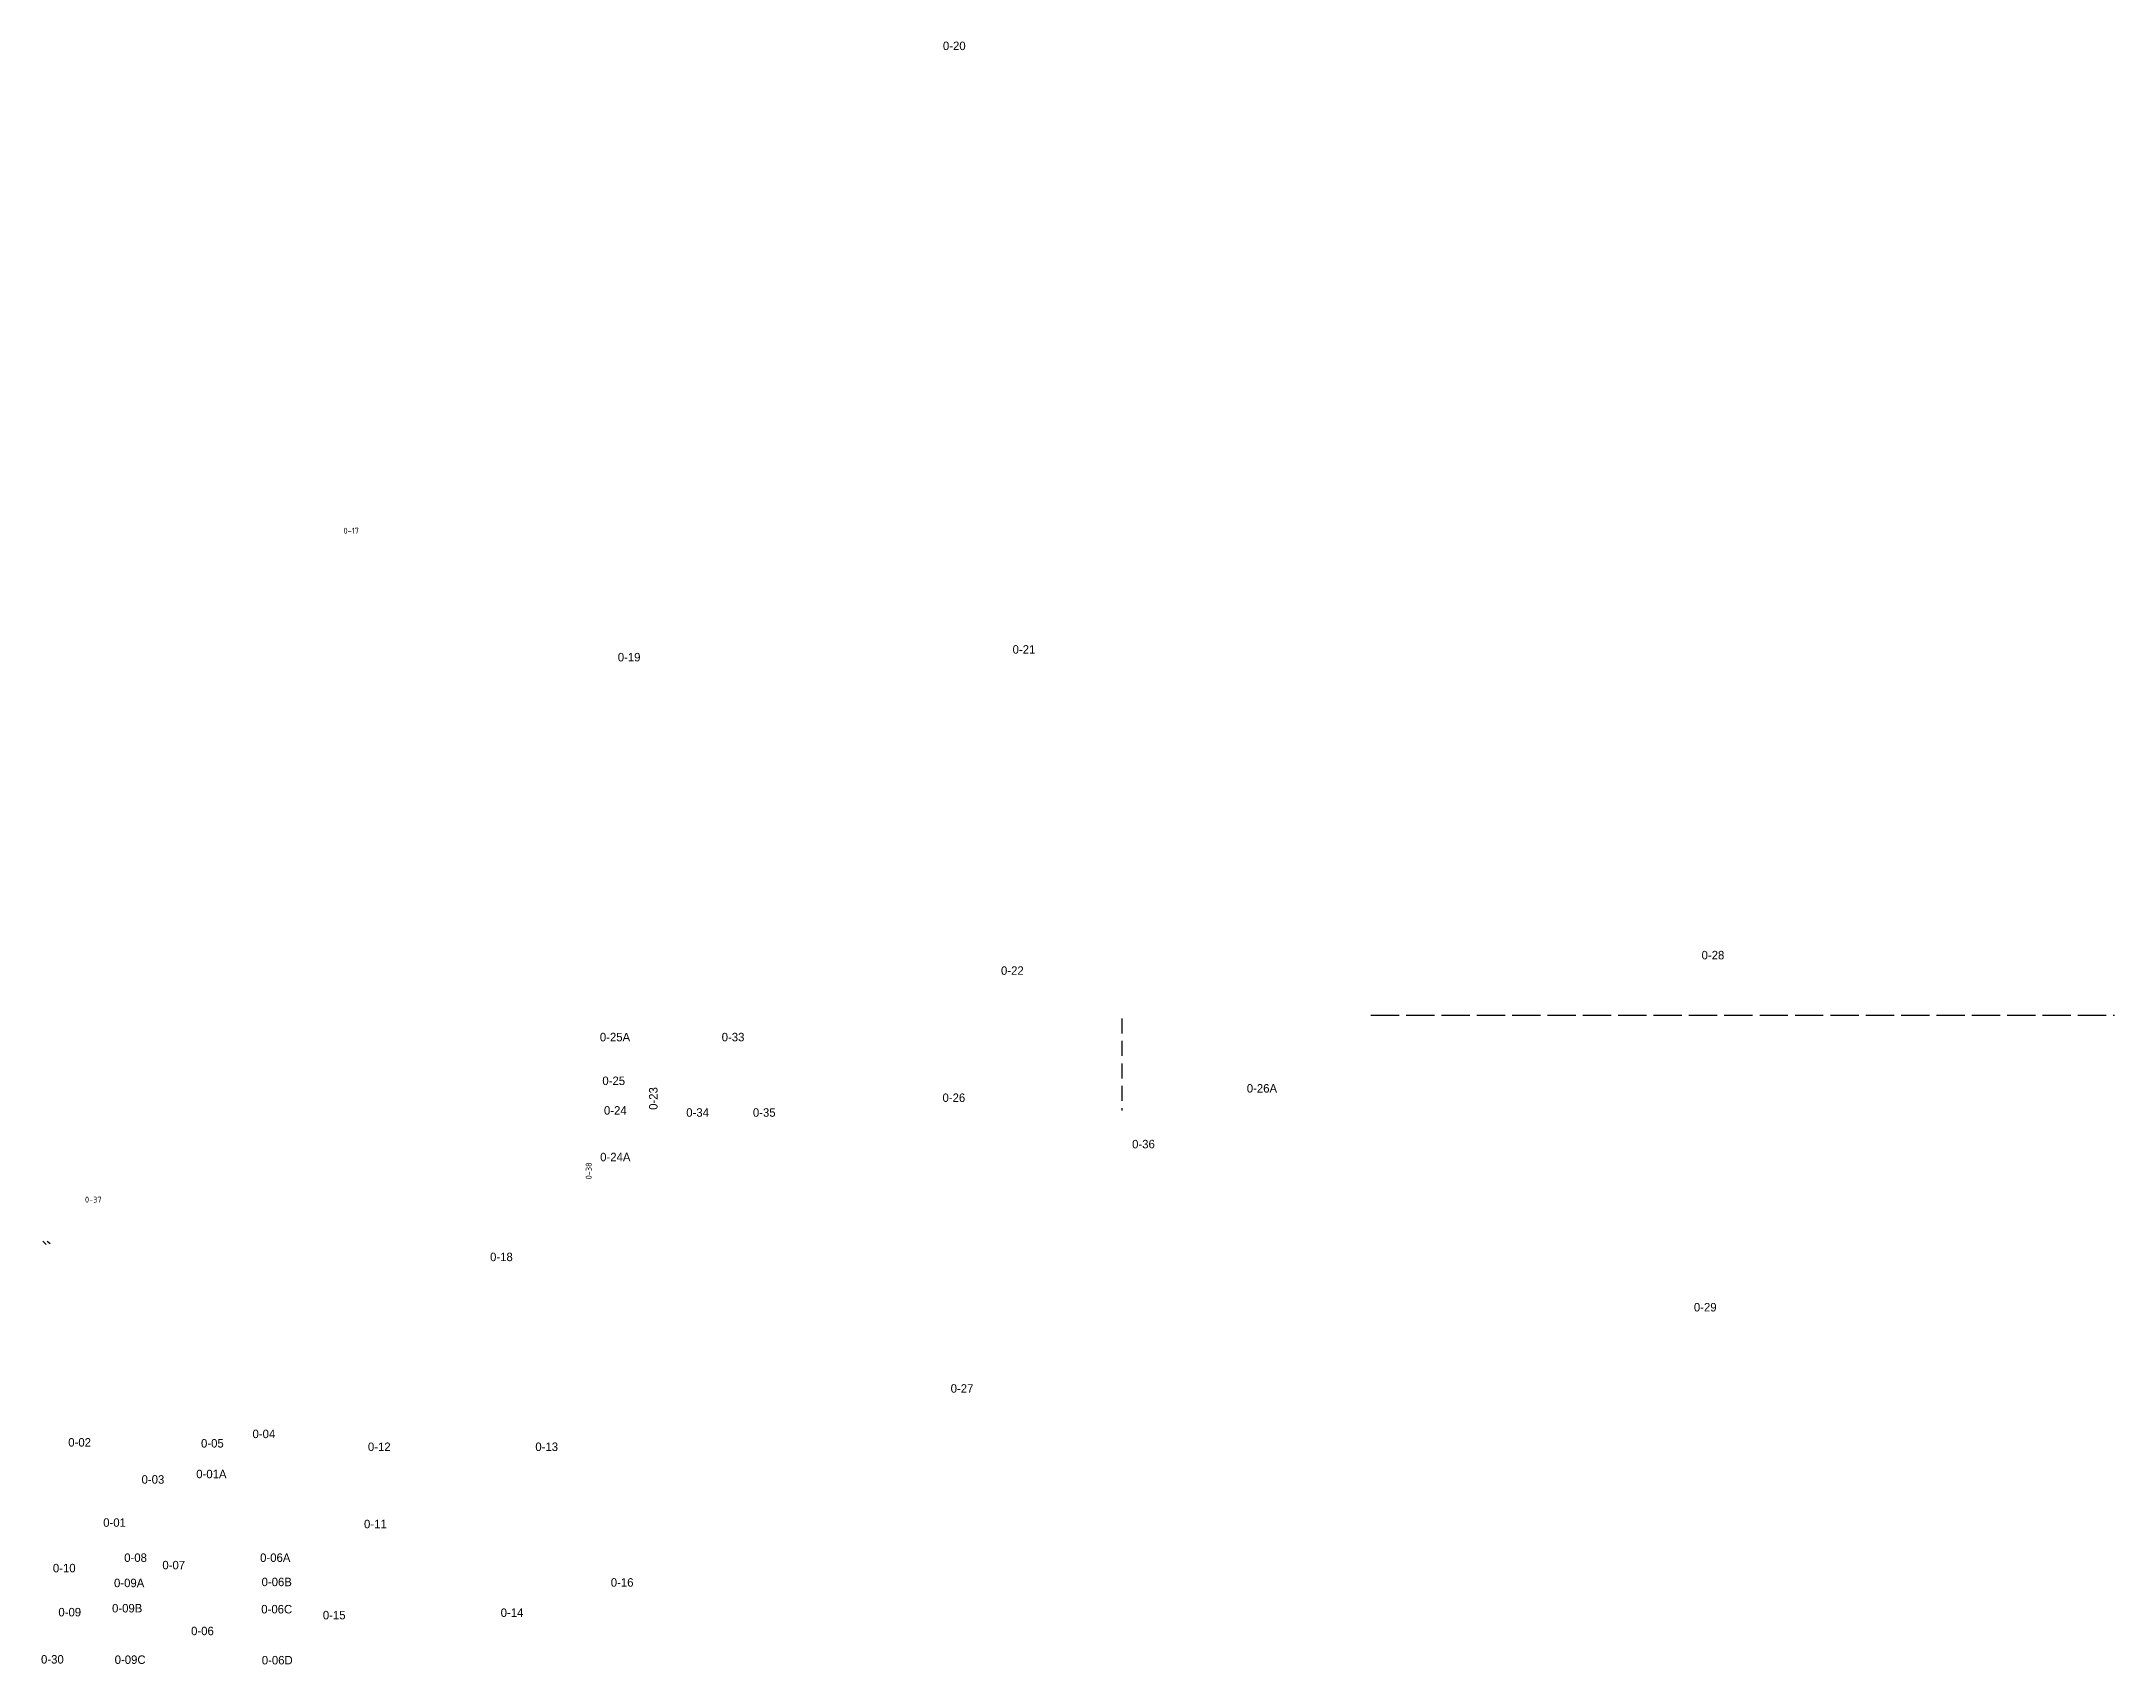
# Model space of a CAD drawing. Header units: millimetres. Extents: x 30203 to 167304, y 5463 to 86486.
# Drawn here: x 30203 to 118154, y 5463 to 74319 of the extents above; entities that cross this region are included whole.
import ezdxf
from ezdxf.enums import TextEntityAlignment as Align

# ---------------------------------------------------------------- set-up
doc = ezdxf.new("R2010")
doc.units = ezdxf.units.MM
doc.header["$LTSCALE"] = 100
doc.linetypes.add('ACAD_ISO02W100', pattern=[15, 12, -3])
doc.linetypes.add('HIDDEN', pattern=[9.525, 6.35, -3.175])
doc.layers.get('0').update_dxf_attribs({"linetype": 'CONTINUOUS'})
doc.layers.add('BL$4----', color=7, linetype='CONTINUOUS')
doc.layers.add('BL$8----_TEKST', color=3, linetype='CONTINUOUS')
doc.styles.add('BURO-018', font='BUROFONT.shx', dxfattribs={"height": 180})
doc.styles.add('STABICAD-025', font='ISOCP.SHX', dxfattribs={"height": 2.5})

# ---------------------------------------------------------------- blocks, each defined once
blk = doc.blocks.new('al-rnr')
at = {"color": 0, "linetype": 'Continuous', "style": 'BURO-018'}
blk.add_attdef('AL_RNR', text='', height=1.8, dxfattribs=at).set_placement((0, 0), align=Align.MIDDLE)
blk.add_attdef('AL_RNR', text='', height=1.8, dxfattribs=at).set_placement((0, 0), align=Align.MIDDLE)
blk = doc.blocks.new('*U19')
at = {"color": 0, "linetype": 'Continuous', "style": 'STABICAD-025'}
blk.add_text('0-37', height=2.5, dxfattribs=at).set_placement((1.25, 0), align=Align.BOTTOM_LEFT)
blk = doc.blocks.new('*U21')
at = {"color": 0, "linetype": 'Continuous', "style": 'STABICAD-025'}
blk.add_text('0-38', height=2.5, dxfattribs=at).set_placement((1.25, 0), align=Align.BOTTOM_LEFT)
blk = doc.blocks.new('*U18')
at = {"color": 0, "linetype": 'Continuous', "style": 'STABICAD-025'}
blk.add_text('0-17', height=2.5, dxfattribs=at).set_placement((1.25, 0), align=Align.BOTTOM_LEFT)

msp = doc.modelspace()

# ---------------------------------------------------------------- linework, layer by layer
at = {"layer": 'BL$4----'}
for p, q in [((30264, 23426), (30405, 23284)), ((30448, 23426), (30569, 23330))]:
    msp.add_line(p, q, dxfattribs=at)
at = {"layer": 'BL$8----_TEKST', "linetype": 'HIDDEN'}
msp.add_line((76032, 32871), (76032, 28971), dxfattribs=at)
at = {"layer": 'BL$8----_TEKST', "linetype": 'ACAD_ISO02W100'}
msp.add_line((86599, 33006), (118154, 33006), dxfattribs=at)

# ---------------------------------------------------------------- block references
at = {"layer": 'BL$8----_TEKST'}
ref = msp.add_blockref('al-rnr', (68930, 74134), dxfattribs=dict(at, xscale=200, yscale=200, zscale=200))
ref.add_attrib('AL_RNR', '0-20', dxfattribs={"layer": '0', "color": 0, "linetype": 'Continuous', "height": 360, "style": 'BURO-018'}).set_placement((68930, 74134), align=Align.MIDDLE)
ref.add_attrib('AL_RNR', '0-20', dxfattribs={"layer": '0', "color": 0, "linetype": 'Continuous', "height": 360, "style": 'BURO-018'}).set_placement((68930, 74134), align=Align.MIDDLE)
at = {"layer": 'BL$8----_TEKST', "linetype": 'Continuous', "xscale": 100, "yscale": 100, "zscale": 100}
for name, p in [('*U18', (42892, 53362)), ('*U19', (31924, 24987))]:
    msp.add_blockref(name, p, dxfattribs=at)
at = {"layer": 'BL$8----_TEKST'}
ref = msp.add_blockref('al-rnr', (55135, 48199), dxfattribs=dict(at, xscale=200, yscale=200, zscale=200))
ref.add_attrib('AL_RNR', '0-19', dxfattribs={"layer": '0', "color": 0, "linetype": 'Continuous', "height": 360, "style": 'BURO-018'}).set_placement((55135, 48199), align=Align.MIDDLE)
ref.add_attrib('AL_RNR', '0-19', dxfattribs={"layer": '0', "color": 0, "linetype": 'Continuous', "height": 360, "style": 'BURO-018'}).set_placement((55135, 48199), align=Align.MIDDLE)
ref = msp.add_blockref('al-rnr', (71886, 48527), dxfattribs=dict(at, xscale=200, yscale=200, zscale=200))
ref.add_attrib('AL_RNR', '0-21', dxfattribs={"layer": '0', "color": 0, "linetype": 'Continuous', "height": 360, "style": 'BURO-018'}).set_placement((71886, 48527), align=Align.MIDDLE)
ref.add_attrib('AL_RNR', '0-21', dxfattribs={"layer": '0', "color": 0, "linetype": 'Continuous', "height": 360, "style": 'BURO-018'}).set_placement((71886, 48527), align=Align.MIDDLE)
ref = msp.add_blockref('al-rnr', (101117, 35559), dxfattribs=dict(at, xscale=200, yscale=200, zscale=200))
ref.add_attrib('AL_RNR', '0-28', dxfattribs={"layer": '0', "color": 0, "linetype": 'Continuous', "height": 360, "style": 'BURO-018'}).set_placement((101117, 35559), align=Align.MIDDLE)
ref.add_attrib('AL_RNR', '0-28', dxfattribs={"layer": '0', "color": 0, "linetype": 'Continuous', "height": 360, "style": 'BURO-018'}).set_placement((101117, 35559), align=Align.MIDDLE)
ref = msp.add_blockref('al-rnr', (71393, 34903), dxfattribs=dict(at, xscale=200, yscale=200, zscale=200))
ref.add_attrib('AL_RNR', '0-22', dxfattribs={"layer": '0', "color": 0, "linetype": 'Continuous', "height": 360, "style": 'BURO-018'}).set_placement((71393, 34903), align=Align.MIDDLE)
ref.add_attrib('AL_RNR', '0-22', dxfattribs={"layer": '0', "color": 0, "linetype": 'Continuous', "height": 360, "style": 'BURO-018'}).set_placement((71393, 34903), align=Align.MIDDLE)
ref = msp.add_blockref('al-rnr', (54535, 32082), dxfattribs=dict(at, xscale=200, yscale=200, zscale=200))
ref.add_attrib('AL_RNR', '0-25A', dxfattribs={"layer": '0', "color": 0, "linetype": 'Continuous', "height": 360, "style": 'BURO-018'}).set_placement((54535, 32082), align=Align.MIDDLE)
ref.add_attrib('AL_RNR', '0-25A', dxfattribs={"layer": '0', "color": 0, "linetype": 'Continuous', "height": 360, "style": 'BURO-018'}).set_placement((54535, 32082), align=Align.MIDDLE)
ref = msp.add_blockref('al-rnr', (59544, 32082), dxfattribs=dict(at, xscale=200, yscale=200, zscale=200))
ref.add_attrib('AL_RNR', '0-33', dxfattribs={"layer": '0', "color": 0, "linetype": 'Continuous', "height": 360, "style": 'BURO-018'}).set_placement((59544, 32082), align=Align.MIDDLE)
ref.add_attrib('AL_RNR', '0-33', dxfattribs={"layer": '0', "color": 0, "linetype": 'Continuous', "height": 360, "style": 'BURO-018'}).set_placement((59544, 32082), align=Align.MIDDLE)
ref = msp.add_blockref('al-rnr', (54481, 30227), dxfattribs=dict(at, xscale=200, yscale=200, zscale=200))
ref.add_attrib('AL_RNR', '0-25', dxfattribs={"layer": '0', "color": 0, "linetype": 'Continuous', "height": 360, "style": 'BURO-018'}).set_placement((54481, 30227), align=Align.MIDDLE)
ref.add_attrib('AL_RNR', '0-25', dxfattribs={"layer": '0', "color": 0, "linetype": 'Continuous', "height": 360, "style": 'BURO-018'}).set_placement((54481, 30227), align=Align.MIDDLE)
ref = msp.add_blockref('al-rnr', (56160, 29476), dxfattribs=dict(at, xscale=200, yscale=200, zscale=200, rotation=90))
ref.add_attrib('AL_RNR', '0-23', dxfattribs={"layer": '0', "color": 0, "linetype": 'Continuous', "height": 360, "rotation": 90, "style": 'BURO-018'}).set_placement((56160, 29476), align=Align.MIDDLE)
ref.add_attrib('AL_RNR', '0-23', dxfattribs={"layer": '0', "color": 0, "linetype": 'Continuous', "height": 360, "rotation": 90, "style": 'BURO-018'}).set_placement((56160, 29476), align=Align.MIDDLE)
ref = msp.add_blockref('al-rnr', (81982, 29907), dxfattribs=dict(at, xscale=200, yscale=200, zscale=200))
ref.add_attrib('AL_RNR', '0-26A', dxfattribs={"layer": '0', "color": 0, "linetype": 'Continuous', "height": 360, "style": 'BURO-018'}).set_placement((81982, 29907), align=Align.MIDDLE)
ref.add_attrib('AL_RNR', '0-26A', dxfattribs={"layer": '0', "color": 0, "linetype": 'Continuous', "height": 360, "style": 'BURO-018'}).set_placement((81982, 29907), align=Align.MIDDLE)
ref = msp.add_blockref('al-rnr', (54549, 28971), dxfattribs=dict(at, xscale=200, yscale=200, zscale=200))
ref.add_attrib('AL_RNR', '0-24', dxfattribs={"layer": '0', "color": 0, "linetype": 'Continuous', "height": 360, "style": 'BURO-018'}).set_placement((54549, 28971), align=Align.MIDDLE)
ref.add_attrib('AL_RNR', '0-24', dxfattribs={"layer": '0', "color": 0, "linetype": 'Continuous', "height": 360, "style": 'BURO-018'}).set_placement((54549, 28971), align=Align.MIDDLE)
ref = msp.add_blockref('al-rnr', (58041, 28882), dxfattribs=dict(at, xscale=200, yscale=200, zscale=200))
ref.add_attrib('AL_RNR', '0-34', dxfattribs={"layer": '0', "color": 0, "linetype": 'Continuous', "height": 360, "style": 'BURO-018'}).set_placement((58041, 28882), align=Align.MIDDLE)
ref.add_attrib('AL_RNR', '0-34', dxfattribs={"layer": '0', "color": 0, "linetype": 'Continuous', "height": 360, "style": 'BURO-018'}).set_placement((58041, 28882), align=Align.MIDDLE)
ref = msp.add_blockref('al-rnr', (60867, 28882), dxfattribs=dict(at, xscale=200, yscale=200, zscale=200))
ref.add_attrib('AL_RNR', '0-35', dxfattribs={"layer": '0', "color": 0, "linetype": 'Continuous', "height": 360, "style": 'BURO-018'}).set_placement((60867, 28882), align=Align.MIDDLE)
ref.add_attrib('AL_RNR', '0-35', dxfattribs={"layer": '0', "color": 0, "linetype": 'Continuous', "height": 360, "style": 'BURO-018'}).set_placement((60867, 28882), align=Align.MIDDLE)
ref = msp.add_blockref('al-rnr', (68912, 29510), dxfattribs=dict(at, xscale=200, yscale=200, zscale=200))
ref.add_attrib('AL_RNR', '0-26', dxfattribs={"layer": '0', "color": 0, "linetype": 'Continuous', "height": 360, "style": 'BURO-018'}).set_placement((68912, 29510), align=Align.MIDDLE)
ref.add_attrib('AL_RNR', '0-26', dxfattribs={"layer": '0', "color": 0, "linetype": 'Continuous', "height": 360, "style": 'BURO-018'}).set_placement((68912, 29510), align=Align.MIDDLE)
ref = msp.add_blockref('al-rnr', (76956, 27541), dxfattribs=dict(at, xscale=200, yscale=200, zscale=200))
ref.add_attrib('AL_RNR', '0-36', dxfattribs={"layer": '0', "color": 0, "linetype": 'Continuous', "height": 360, "style": 'BURO-018'}).set_placement((76956, 27541), align=Align.MIDDLE)
ref.add_attrib('AL_RNR', '0-36', dxfattribs={"layer": '0', "color": 0, "linetype": 'Continuous', "height": 360, "style": 'BURO-018'}).set_placement((76956, 27541), align=Align.MIDDLE)
at = {"layer": 'BL$8----_TEKST', "linetype": 'Continuous', "xscale": 100, "yscale": 100, "zscale": 100, "rotation": 90}
msp.add_blockref('*U21', (53619, 25922), dxfattribs=at)
at = {"layer": 'BL$8----_TEKST'}
ref = msp.add_blockref('al-rnr', (54549, 26993), dxfattribs=dict(at, xscale=200, yscale=200, zscale=200))
ref.add_attrib('AL_RNR', '0-24A', dxfattribs={"layer": '0', "color": 0, "linetype": 'Continuous', "height": 360, "style": 'BURO-018'}).set_placement((54549, 26993), align=Align.MIDDLE)
ref.add_attrib('AL_RNR', '0-24A', dxfattribs={"layer": '0', "color": 0, "linetype": 'Continuous', "height": 360, "style": 'BURO-018'}).set_placement((54549, 26993), align=Align.MIDDLE)
ref = msp.add_blockref('al-rnr', (49716, 22756), dxfattribs=dict(at, xscale=200, yscale=200, zscale=200))
ref.add_attrib('AL_RNR', '0-18', dxfattribs={"layer": '0', "color": 0, "linetype": 'Continuous', "height": 360, "style": 'BURO-018'}).set_placement((49716, 22756), align=Align.MIDDLE)
ref.add_attrib('AL_RNR', '0-18', dxfattribs={"layer": '0', "color": 0, "linetype": 'Continuous', "height": 360, "style": 'BURO-018'}).set_placement((49716, 22756), align=Align.MIDDLE)
ref = msp.add_blockref('al-rnr', (100789, 20622), dxfattribs=dict(at, xscale=200, yscale=200, zscale=200))
ref.add_attrib('AL_RNR', '0-29', dxfattribs={"layer": '0', "color": 0, "linetype": 'Continuous', "height": 360, "style": 'BURO-018'}).set_placement((100789, 20622), align=Align.MIDDLE)
ref.add_attrib('AL_RNR', '0-29', dxfattribs={"layer": '0', "color": 0, "linetype": 'Continuous', "height": 360, "style": 'BURO-018'}).set_placement((100789, 20622), align=Align.MIDDLE)
ref = msp.add_blockref('al-rnr', (69258, 17175), dxfattribs=dict(at, xscale=200, yscale=200, zscale=200))
ref.add_attrib('AL_RNR', '0-27', dxfattribs={"layer": '0', "color": 0, "linetype": 'Continuous', "height": 360, "style": 'BURO-018'}).set_placement((69258, 17175), align=Align.MIDDLE)
ref.add_attrib('AL_RNR', '0-27', dxfattribs={"layer": '0', "color": 0, "linetype": 'Continuous', "height": 360, "style": 'BURO-018'}).set_placement((69258, 17175), align=Align.MIDDLE)
ref = msp.add_blockref('al-rnr', (31822, 14890), dxfattribs=dict(at, xscale=200, yscale=200, zscale=200))
ref.add_attrib('AL_RNR', '0-02', dxfattribs={"layer": '0', "color": 0, "linetype": 'Continuous', "height": 360, "style": 'BURO-018'}).set_placement((31822, 14890), align=Align.MIDDLE)
ref.add_attrib('AL_RNR', '0-02', dxfattribs={"layer": '0', "color": 0, "linetype": 'Continuous', "height": 360, "style": 'BURO-018'}).set_placement((31822, 14890), align=Align.MIDDLE)
ref = msp.add_blockref('al-rnr', (37454, 14848), dxfattribs=dict(at, xscale=200, yscale=200, zscale=200))
ref.add_attrib('AL_RNR', '0-05', dxfattribs={"layer": '0', "color": 0, "linetype": 'Continuous', "height": 360, "style": 'BURO-018'}).set_placement((37454, 14848), align=Align.MIDDLE)
ref.add_attrib('AL_RNR', '0-05', dxfattribs={"layer": '0', "color": 0, "linetype": 'Continuous', "height": 360, "style": 'BURO-018'}).set_placement((37454, 14848), align=Align.MIDDLE)
ref = msp.add_blockref('al-rnr', (39639, 15247), dxfattribs=dict(at, xscale=200, yscale=200, zscale=200))
ref.add_attrib('AL_RNR', '0-04', dxfattribs={"layer": '0', "color": 0, "linetype": 'Continuous', "height": 360, "style": 'BURO-018'}).set_placement((39639, 15247), align=Align.MIDDLE)
ref.add_attrib('AL_RNR', '0-04', dxfattribs={"layer": '0', "color": 0, "linetype": 'Continuous', "height": 360, "style": 'BURO-018'}).set_placement((39639, 15247), align=Align.MIDDLE)
ref = msp.add_blockref('al-rnr', (44535, 14701), dxfattribs=dict(at, xscale=200, yscale=200, zscale=200))
ref.add_attrib('AL_RNR', '0-12', dxfattribs={"layer": '0', "color": 0, "linetype": 'Continuous', "height": 360, "style": 'BURO-018'}).set_placement((44535, 14701), align=Align.MIDDLE)
ref.add_attrib('AL_RNR', '0-12', dxfattribs={"layer": '0', "color": 0, "linetype": 'Continuous', "height": 360, "style": 'BURO-018'}).set_placement((44535, 14701), align=Align.MIDDLE)
ref = msp.add_blockref('al-rnr', (51638, 14701), dxfattribs=dict(at, xscale=200, yscale=200, zscale=200))
ref.add_attrib('AL_RNR', '0-13', dxfattribs={"layer": '0', "color": 0, "linetype": 'Continuous', "height": 360, "style": 'BURO-018'}).set_placement((51638, 14701), align=Align.MIDDLE)
ref.add_attrib('AL_RNR', '0-13', dxfattribs={"layer": '0', "color": 0, "linetype": 'Continuous', "height": 360, "style": 'BURO-018'}).set_placement((51638, 14701), align=Align.MIDDLE)
ref = msp.add_blockref('al-rnr', (34932, 13315), dxfattribs=dict(at, xscale=200, yscale=200, zscale=200))
ref.add_attrib('AL_RNR', '0-03', dxfattribs={"layer": '0', "color": 0, "linetype": 'Continuous', "height": 360, "style": 'BURO-018'}).set_placement((34932, 13315), align=Align.MIDDLE)
ref.add_attrib('AL_RNR', '0-03', dxfattribs={"layer": '0', "color": 0, "linetype": 'Continuous', "height": 360, "style": 'BURO-018'}).set_placement((34932, 13315), align=Align.MIDDLE)
ref = msp.add_blockref('al-rnr', (37412, 13546), dxfattribs=dict(at, xscale=200, yscale=200, zscale=200))
ref.add_attrib('AL_RNR', '0-01A', dxfattribs={"layer": '0', "color": 0, "linetype": 'Continuous', "height": 360, "style": 'BURO-018'}).set_placement((37412, 13546), align=Align.MIDDLE)
ref.add_attrib('AL_RNR', '0-01A', dxfattribs={"layer": '0', "color": 0, "linetype": 'Continuous', "height": 360, "style": 'BURO-018'}).set_placement((37412, 13546), align=Align.MIDDLE)
ref = msp.add_blockref('al-rnr', (35457, 11487), dxfattribs=dict(at, xscale=200, yscale=200, zscale=200))
ref.add_attrib('AL_RNR', '0-01', dxfattribs={"layer": '0', "color": 0, "linetype": 'Continuous', "height": 360, "style": 'BURO-018'}).set_placement((33305, 11487), align=Align.MIDDLE)
ref.add_attrib('AL_RNR', '0-01', dxfattribs={"layer": '0', "color": 0, "linetype": 'Continuous', "height": 360, "style": 'BURO-018'}).set_placement((33305, 11487), align=Align.MIDDLE)
ref = msp.add_blockref('al-rnr', (49305, 11424), dxfattribs=dict(at, xscale=200, yscale=200, zscale=200))
ref.add_attrib('AL_RNR', '0-11', dxfattribs={"layer": '0', "color": 0, "linetype": 'Continuous', "height": 360, "style": 'BURO-018'}).set_placement((44369, 11424), align=Align.MIDDLE)
ref.add_attrib('AL_RNR', '0-11', dxfattribs={"layer": '0', "color": 0, "linetype": 'Continuous', "height": 360, "style": 'BURO-018'}).set_placement((44369, 11424), align=Align.MIDDLE)
ref = msp.add_blockref('al-rnr', (31170, 9555), dxfattribs=dict(at, xscale=200, yscale=200, zscale=200))
ref.add_attrib('AL_RNR', '0-10', dxfattribs={"layer": '0', "color": 0, "linetype": 'Continuous', "height": 360, "style": 'BURO-018'}).set_placement((31170, 9555), align=Align.MIDDLE)
ref.add_attrib('AL_RNR', '0-10', dxfattribs={"layer": '0', "color": 0, "linetype": 'Continuous', "height": 360, "style": 'BURO-018'}).set_placement((31170, 9555), align=Align.MIDDLE)
ref = msp.add_blockref('al-rnr', (34196, 9996), dxfattribs=dict(at, xscale=200, yscale=200, zscale=200))
ref.add_attrib('AL_RNR', '0-08', dxfattribs={"layer": '0', "color": 0, "linetype": 'Continuous', "height": 360, "style": 'BURO-018'}).set_placement((34196, 9996), align=Align.MIDDLE)
ref.add_attrib('AL_RNR', '0-08', dxfattribs={"layer": '0', "color": 0, "linetype": 'Continuous', "height": 360, "style": 'BURO-018'}).set_placement((34196, 9996), align=Align.MIDDLE)
ref = msp.add_blockref('al-rnr', (35814, 9681), dxfattribs=dict(at, xscale=200, yscale=200, zscale=200))
ref.add_attrib('AL_RNR', '0-07', dxfattribs={"layer": '0', "color": 0, "linetype": 'Continuous', "height": 360, "style": 'BURO-018'}).set_placement((35814, 9681), align=Align.MIDDLE)
ref.add_attrib('AL_RNR', '0-07', dxfattribs={"layer": '0', "color": 0, "linetype": 'Continuous', "height": 360, "style": 'BURO-018'}).set_placement((35814, 9681), align=Align.MIDDLE)
ref = msp.add_blockref('al-rnr', (40122, 9996), dxfattribs=dict(at, xscale=200, yscale=200, zscale=200))
ref.add_attrib('AL_RNR', '0-06A', dxfattribs={"layer": '0', "color": 0, "linetype": 'Continuous', "height": 360, "style": 'BURO-018'}).set_placement((40122, 9996), align=Align.MIDDLE)
ref.add_attrib('AL_RNR', '0-06A', dxfattribs={"layer": '0', "color": 0, "linetype": 'Continuous', "height": 360, "style": 'BURO-018'}).set_placement((40122, 9996), align=Align.MIDDLE)
ref = msp.add_blockref('al-rnr', (33923, 8925), dxfattribs=dict(at, xscale=200, yscale=200, zscale=200))
ref.add_attrib('AL_RNR', '0-09A', dxfattribs={"layer": '0', "color": 0, "linetype": 'Continuous', "height": 360, "style": 'BURO-018'}).set_placement((33923, 8925), align=Align.MIDDLE)
ref.add_attrib('AL_RNR', '0-09A', dxfattribs={"layer": '0', "color": 0, "linetype": 'Continuous', "height": 360, "style": 'BURO-018'}).set_placement((33923, 8925), align=Align.MIDDLE)
ref = msp.add_blockref('al-rnr', (40185, 8967), dxfattribs=dict(at, xscale=200, yscale=200, zscale=200))
ref.add_attrib('AL_RNR', '0-06B', dxfattribs={"layer": '0', "color": 0, "linetype": 'Continuous', "height": 360, "style": 'BURO-018'}).set_placement((40185, 8967), align=Align.MIDDLE)
ref.add_attrib('AL_RNR', '0-06B', dxfattribs={"layer": '0', "color": 0, "linetype": 'Continuous', "height": 360, "style": 'BURO-018'}).set_placement((40185, 8967), align=Align.MIDDLE)
ref = msp.add_blockref('al-rnr', (54838, 8946), dxfattribs=dict(at, xscale=200, yscale=200, zscale=200))
ref.add_attrib('AL_RNR', '0-16', dxfattribs={"layer": '0', "color": 0, "linetype": 'Continuous', "height": 360, "style": 'BURO-018'}).set_placement((54838, 8946), align=Align.MIDDLE)
ref.add_attrib('AL_RNR', '0-16', dxfattribs={"layer": '0', "color": 0, "linetype": 'Continuous', "height": 360, "style": 'BURO-018'}).set_placement((54838, 8946), align=Align.MIDDLE)
ref = msp.add_blockref('al-rnr', (33839, 7853), dxfattribs=dict(at, xscale=200, yscale=200, zscale=200))
ref.add_attrib('AL_RNR', '0-09B', dxfattribs={"layer": '0', "color": 0, "linetype": 'Continuous', "height": 360, "style": 'BURO-018'}).set_placement((33839, 7853), align=Align.MIDDLE)
ref.add_attrib('AL_RNR', '0-09B', dxfattribs={"layer": '0', "color": 0, "linetype": 'Continuous', "height": 360, "style": 'BURO-018'}).set_placement((33839, 7853), align=Align.MIDDLE)
ref = msp.add_blockref('al-rnr', (40185, 7811), dxfattribs=dict(at, xscale=200, yscale=200, zscale=200))
ref.add_attrib('AL_RNR', '0-06C', dxfattribs={"layer": '0', "color": 0, "linetype": 'Continuous', "height": 360, "style": 'BURO-018'}).set_placement((40185, 7811), align=Align.MIDDLE)
ref.add_attrib('AL_RNR', '0-06C', dxfattribs={"layer": '0', "color": 0, "linetype": 'Continuous', "height": 360, "style": 'BURO-018'}).set_placement((40185, 7811), align=Align.MIDDLE)
ref = msp.add_blockref('al-rnr', (31402, 7685), dxfattribs=dict(at, xscale=200, yscale=200, zscale=200))
ref.add_attrib('AL_RNR', '0-09', dxfattribs={"layer": '0', "color": 0, "linetype": 'Continuous', "height": 360, "style": 'BURO-018'}).set_placement((31402, 7685), align=Align.MIDDLE)
ref.add_attrib('AL_RNR', '0-09', dxfattribs={"layer": '0', "color": 0, "linetype": 'Continuous', "height": 360, "style": 'BURO-018'}).set_placement((31402, 7685), align=Align.MIDDLE)
ref = msp.add_blockref('al-rnr', (37033, 6887), dxfattribs=dict(at, xscale=200, yscale=200, zscale=200))
ref.add_attrib('AL_RNR', '0-06', dxfattribs={"layer": '0', "color": 0, "linetype": 'Continuous', "height": 360, "style": 'BURO-018'}).set_placement((37033, 6887), align=Align.MIDDLE)
ref.add_attrib('AL_RNR', '0-06', dxfattribs={"layer": '0', "color": 0, "linetype": 'Continuous', "height": 360, "style": 'BURO-018'}).set_placement((37033, 6887), align=Align.MIDDLE)
ref = msp.add_blockref('al-rnr', (42623, 7559), dxfattribs=dict(at, xscale=200, yscale=200, zscale=200))
ref.add_attrib('AL_RNR', '0-15', dxfattribs={"layer": '0', "color": 0, "linetype": 'Continuous', "height": 360, "style": 'BURO-018'}).set_placement((42623, 7559), align=Align.MIDDLE)
ref.add_attrib('AL_RNR', '0-15', dxfattribs={"layer": '0', "color": 0, "linetype": 'Continuous', "height": 360, "style": 'BURO-018'}).set_placement((42623, 7559), align=Align.MIDDLE)
ref = msp.add_blockref('al-rnr', (50167, 7664), dxfattribs=dict(at, xscale=200, yscale=200, zscale=200))
ref.add_attrib('AL_RNR', '0-14', dxfattribs={"layer": '0', "color": 0, "linetype": 'Continuous', "height": 360, "style": 'BURO-018'}).set_placement((50167, 7664), align=Align.MIDDLE)
ref.add_attrib('AL_RNR', '0-14', dxfattribs={"layer": '0', "color": 0, "linetype": 'Continuous', "height": 360, "style": 'BURO-018'}).set_placement((50167, 7664), align=Align.MIDDLE)
ref = msp.add_blockref('al-rnr', (30666, 5684), dxfattribs=dict(at, xscale=200, yscale=200, zscale=200))
ref.add_attrib('AL_RNR', '0-30', dxfattribs={"layer": '0', "color": 0, "linetype": 'Continuous', "height": 360, "style": 'BURO-018'}).set_placement((30666, 5684), align=Align.MIDDLE)
ref.add_attrib('AL_RNR', '0-30', dxfattribs={"layer": '0', "color": 0, "linetype": 'Continuous', "height": 360, "style": 'BURO-018'}).set_placement((30666, 5684), align=Align.MIDDLE)
ref = msp.add_blockref('al-rnr', (33965, 5669), dxfattribs=dict(at, xscale=200, yscale=200, zscale=200))
ref.add_attrib('AL_RNR', '0-09C', dxfattribs={"layer": '0', "color": 0, "linetype": 'Continuous', "height": 360, "style": 'BURO-018'}).set_placement((33965, 5669), align=Align.MIDDLE)
ref.add_attrib('AL_RNR', '0-09C', dxfattribs={"layer": '0', "color": 0, "linetype": 'Continuous', "height": 360, "style": 'BURO-018'}).set_placement((33965, 5669), align=Align.MIDDLE)
ref = msp.add_blockref('al-rnr', (40206, 5648), dxfattribs=dict(at, xscale=200, yscale=200, zscale=200))
ref.add_attrib('AL_RNR', '0-06D', dxfattribs={"layer": '0', "color": 0, "linetype": 'Continuous', "height": 360, "style": 'BURO-018'}).set_placement((40206, 5648), align=Align.MIDDLE)
ref.add_attrib('AL_RNR', '0-06D', dxfattribs={"layer": '0', "color": 0, "linetype": 'Continuous', "height": 360, "style": 'BURO-018'}).set_placement((40206, 5648), align=Align.MIDDLE)

doc.saveas('drawing.dxf')
